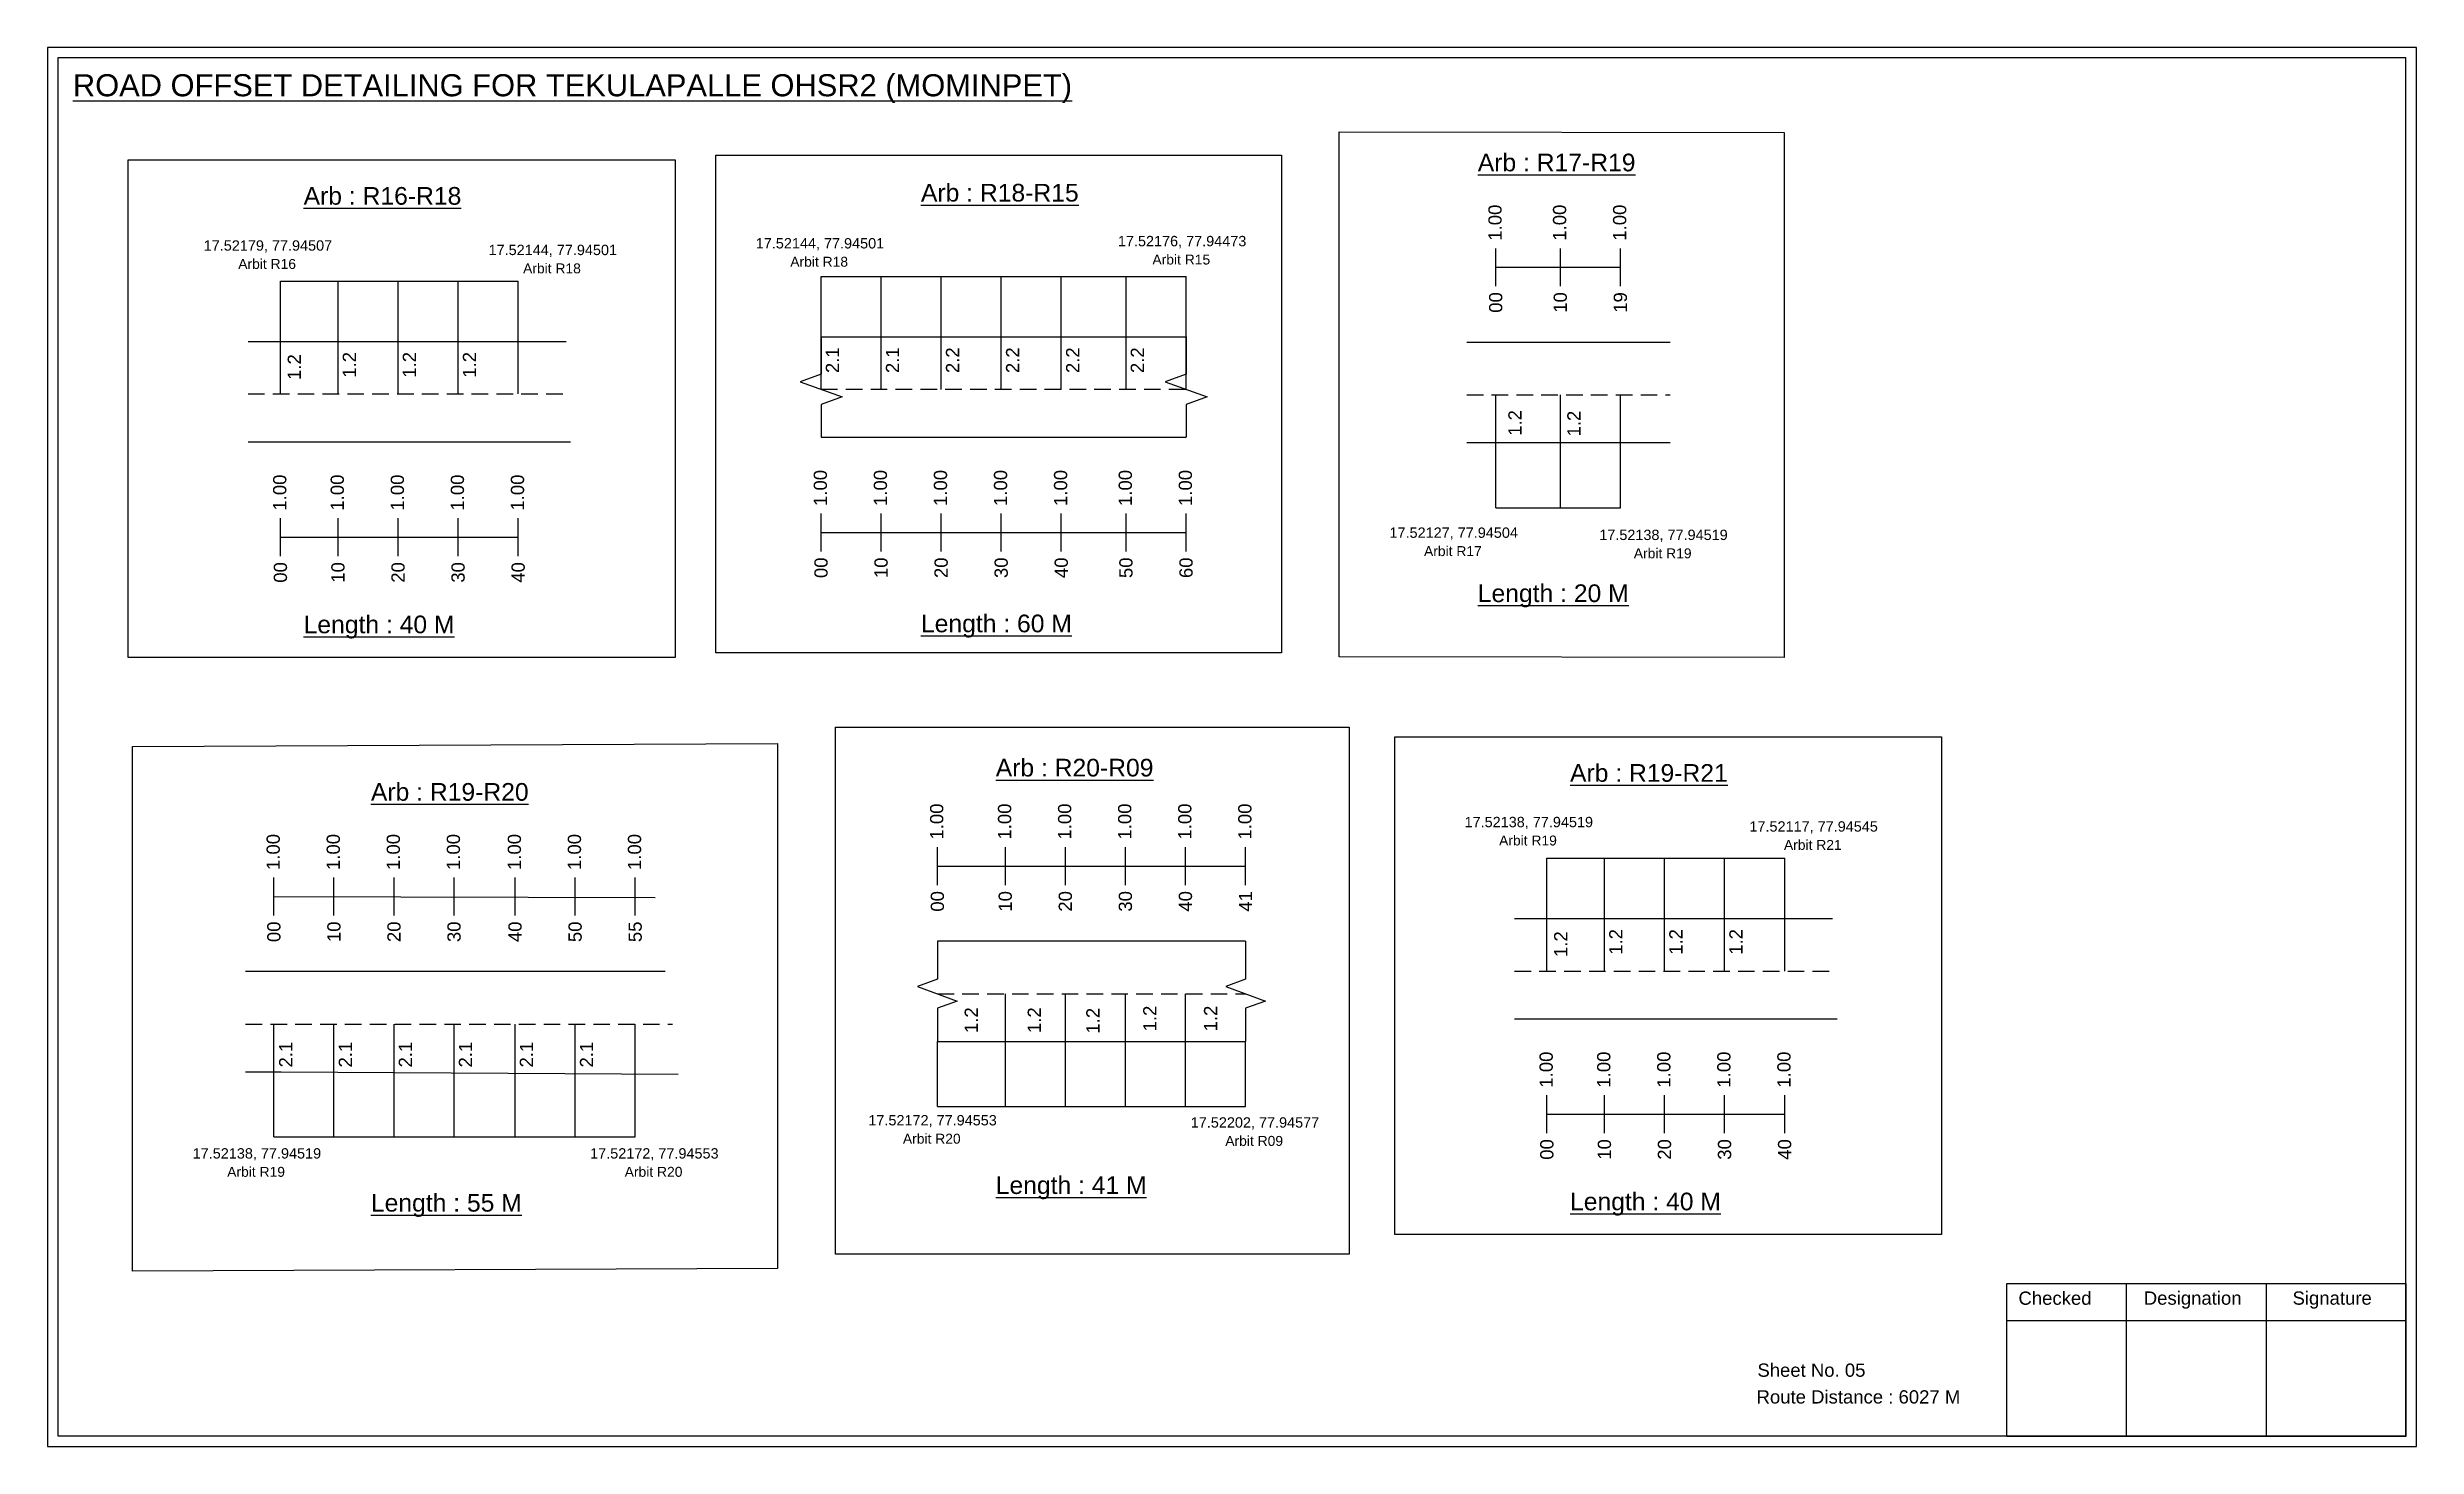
# Model space of a CAD drawing. Header units: inches. Extents: x 1972 to 9977, y 79 to 2755.
# Drawn here: x 8742 to 9278, y 1288 to 1605 of the extents above; entities that cross this region are included whole.
import ezdxf

# ---------------------------------------------------------------- set-up
doc = ezdxf.new("R2010")
doc.units = ezdxf.units.IN
doc.header["$MEASUREMENT"] = 0
doc.linetypes.add('DASHED2', pattern=[0.375, 0.25, -0.125])
doc.layers.add('PDF_Geometry', color=7, linetype='Continuous')
doc.layers.add('PDF_Text', color=5, linetype='Continuous')
doc.styles.add('PDF Arial', font='arial.ttf')
doc.styles.get("Standard").update_dxf_attribs({"font": 'arial.ttf'})

msp = doc.modelspace()

# ---------------------------------------------------------------- texts
at = {"color": 242, "true_color": 0xcd2027}
for s, height, p in [('%%UROAD OFFSET DETAILING FOR TEKULAPALLE OHSR2 (MOMINPET)', 5, (8747.35, 1593.61)), ('%%UArb : R17-R19', 4, (9065.46, 1576.63)), ('%%UArb : R16-R18', 4, (8799.59, 1569.07)), ('%%UArb : R18-R15', 4, (8939.38, 1569.79)), ('%%ULength : 20 M', 4, (9065.46, 1479.13)), ('%%ULength : 40 M', 4, (8799.59, 1472.07)), ('%%ULength : 60 M', 4, (8939.38, 1472.29)), ('%%UArb : R20-R09', 4, (8956.31, 1439.65)), ('%%UArb : R19-R20', 4, (8814.83, 1434.16)), ('%%UArb : R19-R21', 4, (9086.35, 1438.45)), ('%%ULength : 41 M', 4, (8956.31, 1345.15)), ('%%ULength : 55 M', 4, (8814.83, 1341.16)), ('%%ULength : 40 M', 4, (9086.35, 1341.45))]:
    msp.add_text(s, height=height, dxfattribs=at).set_placement(p)
at = {"color": 217, "true_color": 0x93278f}
for s, p in [('1.00', (9070.86, 1560.93)), ('1.00', (9085.48, 1560.93)), ('1.00', (9099.08, 1560.93)), ('00', (9071.01, 1544.61)), ('10', (9085.64, 1544.61)), ('19', (9099.24, 1544.61)), ('1.00', (8795.68, 1499.83)), ('1.00', (8808.71, 1499.83)), ('1.00', (8822.31, 1499.83)), ('1.00', (8835.91, 1499.83)), ('1.00', (8849.51, 1499.83)), ('1.00', (8918.09, 1500.88)), ('1.00', (8931.69, 1500.88)), ('1.00', (8945.29, 1500.88)), ('1.00', (8958.89, 1500.88)), ('1.00', (8972.49, 1500.88)), ('1.00', (8987.14, 1500.88)), ('1.00', (9000.74, 1500.88)), ('00', (8795.83, 1483.51)), ('10', (8808.86, 1483.51)), ('20', (8822.46, 1483.51)), ('30', (8836.06, 1483.51)), ('40', (8849.66, 1483.51)), ('00', (8918.24, 1484.56)), ('10', (8931.84, 1484.56)), ('20', (8945.44, 1484.56)), ('30', (8959.04, 1484.56)), ('40', (8972.64, 1484.56)), ('50', (8987.29, 1484.56)), ('60', (9000.89, 1484.56)), ('1.00', (8944.44, 1425.37)), ('1.00', (8959.81, 1425.37)), ('1.00', (8973.41, 1425.37)), ('1.00', (8987.01, 1425.37)), ('1.00', (9000.61, 1425.37)), ('1.00', (9014.21, 1425.37)), ('1.00', (8794.2, 1418.48)), ('1.00', (8807.8, 1418.48)), ('1.00', (8821.4, 1418.48)), ('1.00', (8835, 1418.48)), ('1.00', (8848.81, 1418.48)), ('1.00', (8862.41, 1418.48)), ('1.00', (8876.01, 1418.48)), ('00', (8944.59, 1409.05)), ('10', (8959.96, 1409.05)), ('20', (8973.56, 1409.05)), ('30', (8987.16, 1409.05)), ('40', (9000.76, 1409.05)), ('41', (9014.36, 1409.05)), ('00', (8794.35, 1402.16)), ('10', (8807.95, 1402.16)), ('20', (8821.55, 1402.16)), ('30', (8835.15, 1402.16)), ('40', (8848.96, 1402.16)), ('50', (8862.56, 1402.16)), ('55', (8876.16, 1402.16)), ('1.00', (9082.44, 1369.22)), ('1.00', (9095.48, 1369.22)), ('1.00', (9109.08, 1369.22)), ('1.00', (9122.68, 1369.22)), ('1.00', (9136.28, 1369.22)), ('00', (9082.59, 1352.9)), ('10', (9095.63, 1352.9)), ('20', (9109.23, 1352.9)), ('30', (9122.83, 1352.9)), ('40', (9136.43, 1352.9))]:
    msp.add_text(s, height=3, rotation=90, dxfattribs=at).set_placement(p)
at = {"color": 5}
for s, height, p in [('17.52144, 77.94501', 2.34, (8901.97, 1559.17)), ('17.52176, 77.94473', 2.34, (8983.97, 1559.67)), ('17.52179, 77.94507', 2.34, (8776.97, 1558.67)), ('Arbit R16', 2.246, (8784.79, 1554.54)), ('17.52144, 77.94501', 2.34, (8841.47, 1557.67)), ('Arbit R18', 2.246, (8849.29, 1553.54)), ('Arbit R18', 2.246, (8909.79, 1555.04)), ('Arbit R15', 2.246, (8991.79, 1555.54)), ('17.52127, 77.94504', 2.34, (9045.47, 1493.67)), ('Arbit R17', 2.246, (9053.29, 1489.54)), ('17.52138, 77.94519', 2.34, (9092.97, 1493.17)), ('Arbit R19', 2.246, (9100.79, 1489.04)), ('17.52138, 77.94519', 2.34, (9062.47, 1428.17)), ('17.52117, 77.94545', 2.34, (9126.97, 1427.17)), ('Arbit R19', 2.246, (9070.29, 1424.04)), ('Arbit R21', 2.246, (9134.79, 1423.04)), ('17.52172, 77.94553', 2.34, (8927.47, 1360.67)), ('Arbit R20', 2.246, (8935.29, 1356.54)), ('17.52202, 77.94577', 2.34, (9000.47, 1360.17)), ('Arbit R09', 2.246, (9008.29, 1356.04)), ('17.52138, 77.94519', 2.34, (8774.47, 1353.17)), ('17.52172, 77.94553', 2.34, (8864.47, 1353.17)), ('Arbit R19', 2.246, (8782.29, 1349.04)), ('Arbit R20', 2.246, (8872.29, 1349.04))]:
    msp.add_text(s, height=height, dxfattribs=at).set_placement(p)
for s, p in [('1.2', (8798.98, 1529.41)), ('1.2', (8811.45, 1529.91)), ('1.2', (8825.05, 1529.91)), ('1.2', (8838.65, 1529.91)), ('2.1', (8920.83, 1530.96)), ('2.1', (8934.43, 1530.96)), ('2.2', (8948.03, 1530.96)), ('2.2', (8961.63, 1530.96)), ('2.2', (8975.23, 1530.96)), ('2.2', (8989.88, 1530.96)), ('1.2', (9075.38, 1516.76)), ('1.2', (9088.73, 1516.61)), ('1.2', (9085.75, 1398.79)), ('1.2', (9098.22, 1399.29)), ('1.2', (9111.82, 1399.29)), ('1.2', (9125.42, 1399.29)), ('1.2', (8952.27, 1381.58)), ('1.2', (8966.54, 1381.58)), ('1.2', (8979.81, 1381.45)), ('1.2', (8992.7, 1381.95)), ('1.2', (9006.46, 1381.95)), ('2.1', (8797.05, 1373.78)), ('2.1', (8810.54, 1373.78)), ('2.1', (8824.14, 1373.78)), ('2.1', (8837.74, 1373.78)), ('2.1', (8851.55, 1373.78)), ('2.1', (8865.15, 1373.78))]:
    msp.add_text(s, height=3, rotation=90).set_placement(p)
for s, p in [('Sheet No. 05', (9128.78, 1303.77)), ('Route Distance : 6027 M', (9128.59, 1297.72))]:
    msp.add_text(s, height=3).set_placement(p)
at = {"layer": 'PDF_Text', "color": 7, "attachment_point": 7, "style": 'PDF Arial'}
for s, insert, char_height in [('Checked', (9187.89, 1320.02), 3.001), ('Designation', (9216.27, 1319.18), 3.0006), ('Signature', (9249.95, 1319.18), 3.001)]:
    msp.add_mtext(s, dxfattribs=dict(at, insert=insert, char_height=char_height))

# ---------------------------------------------------------------- linework, layer by layer
at = {"color": 217, "true_color": 0x93278f}
for p, q in [((9069.53, 1550.63), (9069.53, 1559.19)), ((9084.16, 1550.63), (9084.16, 1559.19)), ((9097.76, 1550.63), (9097.76, 1559.19)), ((9069.53, 1554.91), (9097.76, 1554.93)), ((8794.35, 1489.54), (8794.35, 1498.09)), ((8807.39, 1489.54), (8807.39, 1498.09)), ((8820.99, 1489.54), (8820.99, 1498.09)), ((8834.59, 1489.54), (8834.59, 1498.09)), ((8848.19, 1489.54), (8848.19, 1498.09)), ((8916.76, 1490.58), (8916.76, 1499.14)), ((8930.36, 1490.58), (8930.36, 1499.14)), ((8943.96, 1490.58), (8943.96, 1499.14)), ((8957.56, 1490.58), (8957.56, 1499.14)), ((8971.16, 1490.58), (8971.16, 1499.14)), ((8985.81, 1490.59), (8985.81, 1499.14)), ((8999.41, 1490.59), (8999.41, 1499.14)), ((8794.35, 1493.81), (8848.19, 1493.82)), ((8916.76, 1494.85), (8999.41, 1494.86)), ((8943.12, 1415.08), (8943.12, 1423.64)), ((8958.49, 1415.08), (8958.49, 1423.64)), ((8972.09, 1415.08), (8972.09, 1423.64)), ((8985.69, 1415.08), (8985.69, 1423.64)), ((8999.29, 1415.08), (8999.29, 1423.64)), ((9012.89, 1415.08), (9012.89, 1423.64)), ((8792.87, 1408.19), (8792.87, 1416.75)), ((8806.47, 1408.19), (8806.47, 1416.75)), ((8820.07, 1408.19), (8820.07, 1416.75)), ((8833.67, 1408.19), (8833.67, 1416.75)), ((8847.49, 1408.19), (8847.49, 1416.75)), ((8861.09, 1408.19), (8861.09, 1416.75)), ((8874.69, 1408.19), (8874.69, 1416.75)), ((8943.12, 1419.35), (9012.89, 1419.35)), ((8792.87, 1412.46), (8879.2, 1412.22)), ((9081.12, 1358.92), (9081.12, 1367.48)), ((9081.12, 1363.19), (9134.95, 1363.2)), ((9094.15, 1358.92), (9094.15, 1367.48)), ((9107.75, 1358.92), (9107.75, 1367.48)), ((9121.35, 1358.92), (9121.35, 1367.48)), ((9134.95, 1358.92), (9134.95, 1367.48))]:
    msp.add_line(p, q, dxfattribs=at)
at = {"color": 5}
for p, q in [((8794.35, 1551.77), (8848.19, 1551.77)), ((8916.76, 1552.82), (8999.41, 1552.82)), ((9069.53, 1500.49), (9097.76, 1500.49)), ((9081.12, 1421.16), (9134.95, 1421.16)), ((8943.12, 1364.94), (9012.89, 1364.94)), ((8792.87, 1358.05), (8874.69, 1358.07))]:
    msp.add_line(p, q, dxfattribs=at)
for p, q in [((8794.35, 1526.24), (8794.35, 1551.77)), ((8807.39, 1526.24), (8807.39, 1551.77)), ((8820.99, 1526.24), (8820.99, 1551.77)), ((8834.59, 1526.24), (8834.59, 1551.77)), ((8848.19, 1526.24), (8848.19, 1551.77)), ((8916.76, 1527.28), (8916.76, 1552.82)), ((8930.36, 1527.28), (8930.36, 1552.82)), ((8943.96, 1527.28), (8943.96, 1552.82)), ((8957.56, 1527.28), (8957.56, 1552.82)), ((8971.16, 1527.28), (8971.16, 1552.82)), ((8985.81, 1527.29), (8985.81, 1552.82)), ((8999.41, 1527.29), (8999.41, 1552.82)), ((8787.01, 1538.12), (8859.04, 1538.12)), ((8916.76, 1539.17), (8999.41, 1539.17)), ((9109.06, 1537.91), (9062.97, 1537.91)), ((9069.53, 1500.49), (9069.53, 1526.03)), ((9084.16, 1500.49), (9084.16, 1526.03)), ((9097.76, 1500.49), (9097.76, 1526.03)), ((8787.01, 1515.43), (8860.04, 1515.43)), ((8916.76, 1516.48), (8999.41, 1516.48)), ((9062.97, 1515.22), (9095.09, 1515.22)), ((9095.09, 1515.22), (9109.06, 1515.22)), ((9081.12, 1395.62), (9081.12, 1421.16)), ((9094.15, 1395.62), (9094.15, 1421.16)), ((9107.75, 1395.62), (9107.75, 1421.16)), ((9121.35, 1395.62), (9121.35, 1421.16)), ((9134.95, 1395.62), (9134.95, 1421.16)), ((9073.77, 1407.5), (9145.8, 1407.5)), ((9012.89, 1402.36), (8943.12, 1402.36)), ((8881.42, 1395.47), (8786.46, 1395.47)), ((8958.49, 1364.94), (8958.49, 1390.47)), ((8972.09, 1364.94), (8972.09, 1390.47)), ((8985.69, 1364.94), (8985.69, 1390.47)), ((8999.29, 1364.94), (8999.29, 1390.47)), ((9073.77, 1384.82), (9146.8, 1384.82)), ((8792.87, 1358.05), (8792.87, 1383.58)), ((8806.47, 1358.05), (8806.47, 1383.58)), ((8820.07, 1358.05), (8820.07, 1383.58)), ((8833.67, 1358.05), (8833.67, 1383.58)), ((8847.49, 1358.05), (8847.49, 1383.58)), ((8861.09, 1358.05), (8861.09, 1383.58)), ((8874.69, 1358.05), (8874.69, 1383.58)), ((8943.12, 1379.67), (9012.89, 1379.67)), ((8943.12, 1364.94), (8943.12, 1379.67)), ((9012.89, 1364.94), (9012.89, 1379.67)), ((8786.46, 1372.78), (8794.52, 1372.78)), ((8794.52, 1372.78), (8884.37, 1372.28))]:
    msp.add_line(p, q)
at = {"linetype": 'DASHED2', "ltscale": 15}
for p, q in [((8787.01, 1526.24), (8859.54, 1526.24)), ((8916.76, 1527.29), (8999.41, 1527.29)), ((9062.97, 1526.03), (9109.06, 1526.03)), ((9073.77, 1395.62), (9146.3, 1395.62)), ((8943.12, 1390.47), (9012.89, 1390.47)), ((8786.46, 1383.58), (8883.14, 1383.58))]:
    msp.add_line(p, q, dxfattribs=at)
for points in [[(9034.09, 1585.53), (9134.83, 1585.44), (9134.83, 1466.61), (9034.09, 1466.7)], [(8759.89, 1579.25), (8883.69, 1579.25), (8883.69, 1466.57), (8759.89, 1466.57)], [(8892.9, 1580.3), (9020.99, 1580.3), (9020.99, 1467.62), (8892.9, 1467.62)], [(8920.01, 1450.78), (9036.37, 1450.78), (9036.37, 1331.56), (8920.01, 1331.56)], [(9046.65, 1448.64), (9170.46, 1448.64), (9170.46, 1335.96), (9046.65, 1335.96)], [(8760.83, 1446.46), (8906.87, 1447.13), (8906.87, 1328.31), (8760.83, 1327.64)]]:
    msp.add_lwpolyline(points, close=True)
at = {"linetype": 'Continuous'}
for points in [[(8916.76, 1539.17), (8916.76, 1530.73), (8912.02, 1529.01), (8921.5, 1525.56), (8916.76, 1523.83), (8916.76, 1516.48)], [(8999.41, 1539.17), (8999.41, 1530.73), (8994.67, 1529.01), (9004.16, 1525.56), (8999.41, 1523.83), (8999.41, 1516.48)], [(8943.12, 1402.36), (8943.12, 1393.75), (8938.62, 1392.11), (8947.61, 1388.83), (8943.12, 1387.2), (8943.12, 1379.67)], [(9012.89, 1402.36), (9012.89, 1393.75), (9008.39, 1392.11), (9017.38, 1388.83), (9012.89, 1387.2), (9012.89, 1379.67)]]:
    msp.add_lwpolyline(points, dxfattribs=at)
at = {"layer": 'PDF_Geometry'}
for points in [[(8741.57, 1604.68), (8741.57, 1287.97), (9278.04, 1287.97), (9278.04, 1604.68)], [(8743.9, 1602.35), (8743.9, 1290.39), (9275.63, 1290.39), (9275.63, 1602.35)]]:
    msp.add_lwpolyline(points, close=True, dxfattribs=at)
at = {"layer": 'PDF_Geometry', "color": 242, "true_color": 0xcc1f26}
msp.add_lwpolyline([(9275.63, 1290.29), (9185.28, 1290.29), (9185.28, 1324.91), (9275.63, 1324.91)], close=True, dxfattribs=at)
for points in [[(9212.26, 1324.91), (9212.26, 1290.29)], [(9243.99, 1324.91), (9243.99, 1290.29)], [(9185.28, 1316.53), (9275.63, 1316.53)]]:
    msp.add_lwpolyline(points, dxfattribs=at)

msp.set_redraw_order([(e.dxf.handle, doc.entitydb.next_handle()) for e in msp.query("TEXT MTEXT ATTDEF DIMENSION ARC_DIMENSION")])  # texts and dimensions are drawn at this point

doc.saveas('drawing.dxf')
